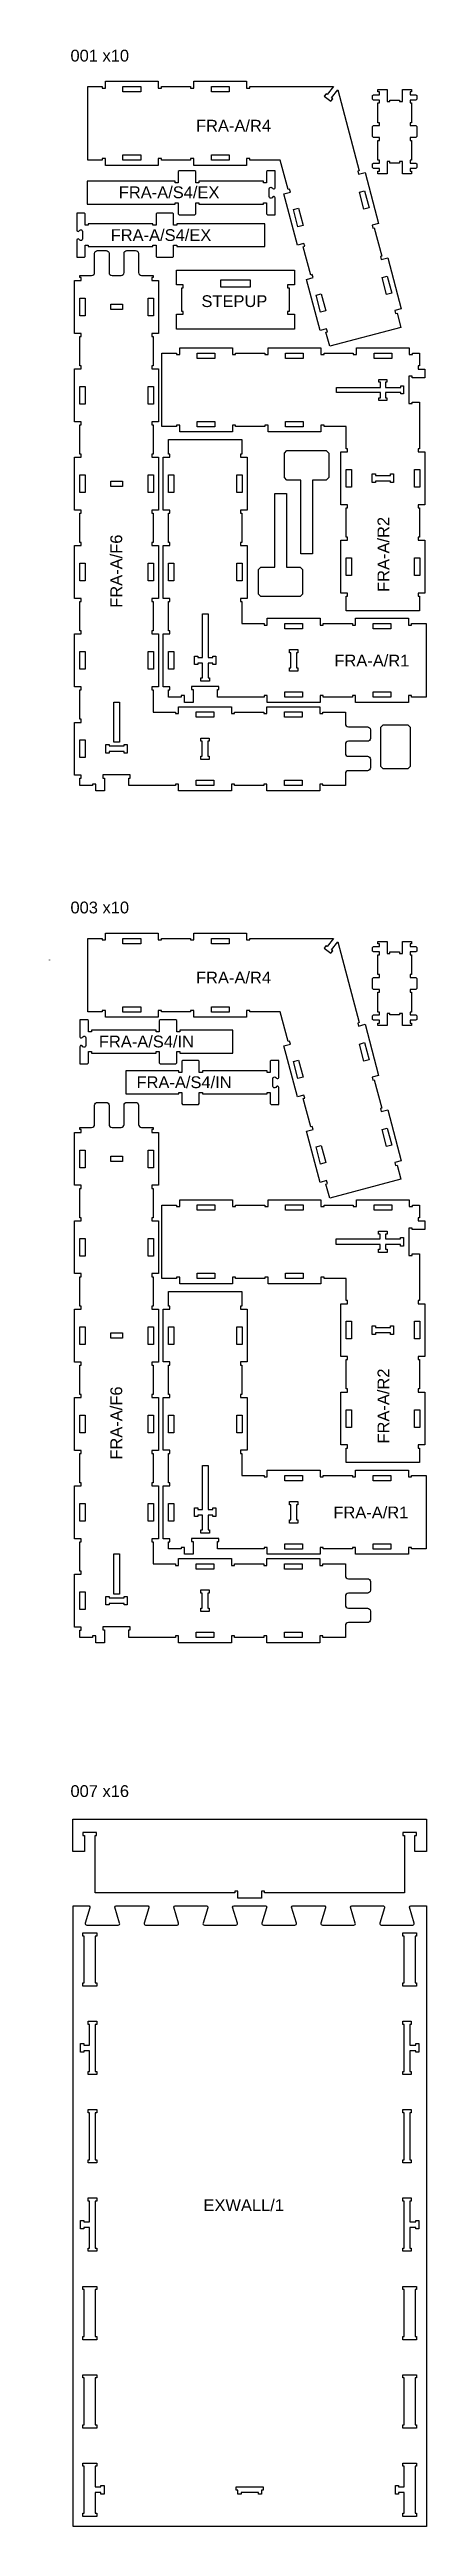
# Model space of a CAD drawing. Header units: millimetres. Extents: x -4719 to 10560, y -11118 to 9307.
# Drawn here: x -4719 to -3440, y 897 to 9307 of the extents above; entities that cross this region are included whole.
import ezdxf

# ---------------------------------------------------------------- set-up
doc = ezdxf.new("R2010")
doc.units = ezdxf.units.MM
doc.header["$MEASUREMENT"] = 0
for name, color, linetype, true_color in [('0_SHEET_BIRCHPLY_2440X1220', 1, 'Continuous', 0xff0000), ('1_ANYTOOL_1MMDEEP_INSIDE', 2, 'Continuous', 0xffff00), ('3_ANYTOOL_CUTTHROUGH_INSID', 4, 'Continuous', 0x00ffff), ('6_ANYTOOL_CUTTHROUGH_OUTSI', 5, 'Continuous', 0x0000ff)]:
    doc.layers.add(name, color=color, linetype=linetype, true_color=true_color)
doc.styles.add('textstyle203', font='standard')
doc.styles.add('textstyle206', font='standard')
doc.styles.add('textstyle207', font='standard')
doc.styles.add('textstyle22', font='standard')
doc.styles.add('textstyle23', font='standard')
doc.styles.add('textstyle24', font='standard')
doc.styles.add('textstyle25', font='standard')
doc.styles.add('textstyle26', font='standard')
doc.styles.add('textstyle28', font='standard')
doc.styles.add('textstyle32', font='standard')
doc.styles.add('textstyle60', font='standard')
doc.styles.add('textstyle61', font='standard')
doc.styles.add('textstyle62', font='standard')
doc.styles.add('textstyle65', font='standard')
doc.styles.add('textstyle66', font='standard')
doc.styles.add('textstyle70', font='standard')
doc.styles.add('textstyle80', font='standard')

msp = doc.modelspace()

# ---------------------------------------------------------------- texts
at = {"layer": '0_SHEET_BIRCHPLY_2440X1220', "char_height": 40, "width": 232.771, "attachment_point": 1}
for s, insert, style in [('\\fArial;001 x10', (-4648.1, 9306.5), 'textstyle26'), ('\\fArial;003 x10', (-4648.1, 6414.2), 'textstyle28'), ('\\fArial;007 x16', (-4648.1, 3414.2), 'textstyle32')]:
    msp.add_mtext(s, dxfattribs=dict(at, insert=insert, style=style))
at = {"layer": '1_ANYTOOL_1MMDEEP_INSIDE', "char_height": 40, "attachment_point": 1}
for s, insert, width, style in [('\\fArial;FRA-A/R4', (-4221.9, 9068.5), 285.542, 'textstyle61'), ('\\fArial;FRA-A/S4/EX', (-4484, 8842.4), 373.735, 'textstyle65'), ('\\fArial;FRA-A/S4/EX', (-4511.6, 8697.2), 373.735, 'textstyle66'), ('\\fArial;STEPUP', (-4203.4, 8472.9), 256.145, 'textstyle62'), ('\\fArial;FRA-A/R1', (-3752.1, 7252.6), 277.831, 'textstyle23'), ('\\fArial;FRA-A/R4', (-4221.9, 6176.2), 285.542, 'textstyle70'), ('\\fArial;FRA-A/S4/IN', (-4551.7, 5959.2), 351.084, 'textstyle207'), ('\\fArial;FRA-A/S4/IN', (-4423.9, 5820.9), 351.084, 'textstyle206'), ('\\fArial;FRA-A/R1', (-3755.5, 4360.3), 277.831, 'textstyle24'), ('\\fArial;EXWALL/1', (-4196.6, 2008.5), 296.386, 'textstyle80')]:
    msp.add_mtext(s, dxfattribs=dict(at, insert=insert, width=width, style=style))
at = {"layer": '1_ANYTOOL_1MMDEEP_INSIDE', "char_height": 40, "attachment_point": 1, "rotation": 90}
for s, insert, width, style in [('\\fArial;FRA-A/F6', (-4512.6, 7411.9), 279.277, 'textstyle60'), ('\\fArial;FRA-A/R2', (-3605.7, 7465.7), 284.819, 'textstyle22'), ('\\fArial;FRA-A/R2', (-3605.7, 4574.3), 284.819, 'textstyle25'), ('\\fArial;FRA-A/F6', (-4512.6, 4519.6, 575), 279.277, 'textstyle203')]:
    msp.add_mtext(s, dxfattribs=dict(at, insert=insert, width=width, style=style))

# ---------------------------------------------------------------- linework, layer by layer
at = {"layer": '3_ANYTOOL_CUTTHROUGH_INSID'}
for points in [[(-4409.8, 9163.6), (-4469.8, 9163.6), (-4469.8, 9181.6), (-4409.8, 9181.6)], [(-4109.8, 9163.6), (-4169.8, 9163.6), (-4169.8, 9181.6), (-4109.8, 9181.6)], [(-4409.8, 8931.6), (-4469.8, 8931.6), (-4469.8, 8949.6), (-4409.8, 8949.6)], [(-4109.8, 8931.6), (-4169.8, 8931.6), (-4169.8, 8949.6), (-4109.8, 8949.6)], [(-3858.6, 8710.2), (-3876, 8705.6), (-3891.4, 8763.5), (-3874, 8768.2)], [(-3634.3, 8769.7), (-3651.7, 8765.1), (-3667.1, 8823.1), (-3649.7, 8827.7)], [(-4038, 8525.2), (-4038, 8500.2), (-4138, 8500.2), (-4138, 8525.2)], [(-3572.8, 8537.7), (-3557.4, 8479.7), (-3574.8, 8475.1), (-3590.2, 8533.1)], [(-4598.6, 8463.1), (-4598.6, 8403.1), (-4616.6, 8403.1), (-4616.6, 8463.1)], [(-4471.6, 8442.1), (-4471.6, 8424.1), (-4511.6, 8424.1), (-4511.6, 8442.1)], [(-4366.6, 8463.1), (-4366.6, 8403.1), (-4384.6, 8403.1), (-4384.6, 8463.1)], [(-3797, 8478.2), (-3781.6, 8420.2), (-3799, 8415.6), (-3814.4, 8473.6)], [(-4157.6, 8276.6), (-4157.6, 8258.6), (-4217.6, 8258.6), (-4217.6, 8276.6)], [(-3857.6, 8276.6), (-3857.6, 8258.6), (-3917.6, 8258.6), (-3917.6, 8276.6)], [(-3557.6, 8276.6), (-3557.6, 8258.6), (-3617.6, 8258.6), (-3617.6, 8276.6)], [(-4598.6, 8163.1), (-4598.6, 8103.1), (-4616.6, 8103.1), (-4616.6, 8163.1)], [(-4366.6, 8163.1), (-4366.6, 8103.1), (-4384.6, 8103.1), (-4384.6, 8163.1)], [(-3574.1, 8187.1), (-3574.1, 8178.1), (-3579.1, 8178.1), (-3579.1, 8160.1), (-3527.1, 8160.1), (-3527.1, 8165.1), (-3518.1, 8165.1), (-3518.1, 8138.1), (-3527.1, 8138.1), (-3527.1, 8143.1), (-3579.1, 8143.1), (-3579.1, 8125.1), (-3574.1, 8125.1), (-3574.1, 8116.1), (-3601.1, 8116.1), (-3601.1, 8125.1), (-3596.1, 8125.1), (-3596.1, 8143.1), (-3745.1, 8143.1), (-3745.1, 8160.1), (-3596.1, 8160.1), (-3596.1, 8178.1), (-3601.1, 8178.1), (-3601.1, 8187.1)], [(-4157.6, 8044.6), (-4157.6, 8026.6), (-4217.6, 8026.6), (-4217.6, 8044.6)], [(-3857.6, 8044.6), (-3857.6, 8026.6), (-3917.6, 8026.6), (-3917.6, 8044.6)], [(-4598.6, 7863.1), (-4598.6, 7803.1), (-4616.6, 7803.1), (-4616.6, 7863.1)], [(-4471.6, 7842.1), (-4471.6, 7824.1), (-4511.6, 7824.1), (-4511.6, 7842.1)], [(-4366.6, 7863.1), (-4366.6, 7803.1), (-4384.6, 7803.1), (-4384.6, 7863.1)], [(-4297.6, 7863.3), (-4297.6, 7803.3), (-4315.6, 7803.3), (-4315.6, 7863.3)], [(-4065.6, 7863.3), (-4065.6, 7803.3), (-4083.6, 7803.3), (-4083.6, 7863.3)], [(-3694.6, 7881.6), (-3694.6, 7821.6), (-3712.6, 7821.6), (-3712.6, 7881.6)], [(-3624.1, 7866.1), (-3613.1, 7866.1), (-3613.1, 7861.1), (-3562.1, 7861.1), (-3562.1, 7866.1), (-3551.1, 7866.1), (-3551.1, 7837.1), (-3562.1, 7837.1), (-3562.1, 7842.1), (-3613.1, 7842.1), (-3613.1, 7837.1), (-3624.1, 7837.1)], [(-3462.6, 7881.6), (-3462.6, 7821.6), (-3480.6, 7821.6), (-3480.6, 7881.6)], [(-3694.6, 7581.6), (-3694.6, 7521.6), (-3712.6, 7521.6), (-3712.6, 7581.6)], [(-3462.6, 7581.6), (-3462.6, 7521.6), (-3480.6, 7521.6), (-3480.6, 7581.6)], [(-4598.6, 7563.1), (-4598.6, 7503.1), (-4616.6, 7503.1), (-4616.6, 7563.1)], [(-4366.6, 7563.1), (-4366.6, 7503.1), (-4384.6, 7503.1), (-4384.6, 7563.1)], [(-4297.6, 7563.3), (-4297.6, 7503.3), (-4315.6, 7503.3), (-4315.6, 7563.3)], [(-4065.6, 7563.3), (-4065.6, 7503.3), (-4083.6, 7503.3), (-4083.6, 7563.3)], [(-4181.1, 7391.8), (-4181.1, 7242.8), (-4165.1, 7242.8), (-4165.1, 7247.8), (-4154.1, 7247.8), (-4154.1, 7218.8), (-4165.1, 7218.8), (-4165.1, 7223.8), (-4181.1, 7223.8), (-4181.1, 7173.8), (-4176.1, 7173.8), (-4176.1, 7162.8), (-4205.1, 7162.8), (-4205.1, 7173.8), (-4200.1, 7173.8), (-4200.1, 7223.8), (-4216.1, 7223.8), (-4216.1, 7218.8), (-4227.1, 7218.8), (-4227.1, 7247.8), (-4216.1, 7247.8), (-4216.1, 7242.8), (-4200.1, 7242.8), (-4200.1, 7391.8)], [(-3860.6, 7358.3), (-3860.6, 7340.3), (-3920.6, 7340.3), (-3920.6, 7358.3)], [(-3560.6, 7358.3), (-3560.6, 7340.3), (-3620.6, 7340.3), (-3620.6, 7358.3)], [(-4598.6, 7263.1), (-4598.6, 7203.1), (-4616.6, 7203.1), (-4616.6, 7263.1)], [(-4366.6, 7263.1), (-4366.6, 7203.1), (-4384.6, 7203.1), (-4384.6, 7263.1)], [(-4297.6, 7263.3), (-4297.6, 7203.3), (-4315.6, 7203.3), (-4315.6, 7263.3)], [(-3876.1, 7269.8), (-3876.1, 7258.8), (-3881.1, 7258.8), (-3881.1, 7207.8), (-3876.1, 7207.8), (-3876.1, 7196.8), (-3905.1, 7196.8), (-3905.1, 7207.8), (-3900.1, 7207.8), (-3900.1, 7258.8), (-3905.1, 7258.8), (-3905.1, 7269.8)], [(-4482.1, 7091.6), (-4482.1, 6955.6), (-4501.1, 6955.6), (-4501.1, 7091.6)], [(-3860.6, 7126.3), (-3860.6, 7108.3), (-3920.6, 7108.3), (-3920.6, 7126.3)], [(-3560.6, 7126.3), (-3560.6, 7108.3), (-3620.6, 7108.3), (-3620.6, 7126.3)], [(-4161.6, 7058.1), (-4161.6, 7040.1), (-4221.6, 7040.1), (-4221.6, 7058.1)], [(-3861.6, 7058.1), (-3861.6, 7040.1), (-3921.6, 7040.1), (-3921.6, 7058.1)], [(-4598.6, 6963.1), (-4598.6, 6903.1), (-4616.6, 6903.1), (-4616.6, 6963.1)], [(-4455.1, 6947.6), (-4455.1, 6918.6), (-4466.1, 6918.6), (-4466.1, 6923.6), (-4517.1, 6923.6), (-4517.1, 6918.6), (-4528.1, 6918.6), (-4528.1, 6947.6), (-4517.1, 6947.6), (-4517.1, 6942.6), (-4466.1, 6942.6), (-4466.1, 6947.6)], [(-4177.1, 6969.6), (-4177.1, 6958.6), (-4182.1, 6958.6), (-4182.1, 6907.6), (-4177.1, 6907.6), (-4177.1, 6896.6), (-4206.1, 6896.6), (-4206.1, 6907.6), (-4201.1, 6907.6), (-4201.1, 6958.6), (-4206.1, 6958.6), (-4206.1, 6969.6)], [(-4161.6, 6826.1), (-4161.6, 6808.1), (-4221.6, 6808.1), (-4221.6, 6826.1)], [(-3861.6, 6826.1), (-3861.6, 6808.1), (-3921.6, 6808.1), (-3921.6, 6826.1)], [(-4409.8, 6271.2), (-4469.8, 6271.2), (-4469.8, 6289.2), (-4409.8, 6289.2)], [(-4109.8, 6271.2), (-4169.8, 6271.2), (-4169.8, 6289.2), (-4109.8, 6289.2)], [(-4409.8, 6039.2), (-4469.8, 6039.2), (-4469.8, 6057.2), (-4409.8, 6057.2)], [(-4109.8, 6039.2), (-4169.8, 6039.2), (-4169.8, 6057.2), (-4109.8, 6057.2)], [(-3651.7, 5872.7), (-3667.1, 5930.7), (-3649.7, 5935.3), (-3634.3, 5877.4)], [(-3876, 5813.2), (-3891.4, 5871.2), (-3874, 5875.8), (-3858.6, 5817.8)], [(-3590.2, 5640.8), (-3572.8, 5645.4), (-3557.4, 5587.4), (-3574.8, 5582.8)], [(-4598.6, 5510.7), (-4616.6, 5510.7), (-4616.6, 5570.7), (-4598.6, 5570.7)], [(-4366.6, 5510.7), (-4384.6, 5510.7), (-4384.6, 5570.7), (-4366.6, 5570.7)], [(-3814.4, 5581.3), (-3797, 5585.9), (-3781.6, 5527.9), (-3799, 5523.3)], [(-4471.6, 5531.7), (-4511.6, 5531.7), (-4511.6, 5549.7), (-4471.6, 5549.7)], [(-4157.6, 5384.2), (-4157.6, 5366.2), (-4217.6, 5366.2), (-4217.6, 5384.2)], [(-3917.6, 5384.2), (-3857.6, 5384.2), (-3857.6, 5366.2), (-3917.6, 5366.2)], [(-3617.6, 5384.2), (-3557.6, 5384.2), (-3557.6, 5366.2), (-3617.6, 5366.2)], [(-4598.6, 5270.7), (-4598.6, 5210.7), (-4616.6, 5210.7), (-4616.6, 5270.7)], [(-4366.6, 5270.7), (-4366.6, 5210.7), (-4384.6, 5210.7), (-4384.6, 5270.7)], [(-3746.1, 5268.7), (-3597.1, 5268.7), (-3597.1, 5284.7), (-3602.1, 5284.7), (-3602.1, 5295.7), (-3573.1, 5295.7), (-3573.1, 5284.7), (-3578.1, 5284.7), (-3578.1, 5268.7), (-3528.1, 5268.7), (-3528.1, 5273.7), (-3517.1, 5273.7), (-3517.1, 5244.7), (-3528.1, 5244.7), (-3528.1, 5249.7), (-3578.1, 5249.7), (-3578.1, 5233.7), (-3573.1, 5233.7), (-3573.1, 5222.7), (-3602.1, 5222.7), (-3602.1, 5233.7), (-3597.1, 5233.7), (-3597.1, 5249.7), (-3746.1, 5249.7)], [(-4157.6, 5152.2), (-4157.6, 5134.2), (-4217.6, 5134.2), (-4217.6, 5152.2)], [(-3917.6, 5152.2), (-3857.6, 5152.2), (-3857.6, 5134.2), (-3917.6, 5134.2)], [(-4598.6, 4970.7), (-4598.6, 4910.7), (-4616.6, 4910.7), (-4616.6, 4970.7)], [(-4366.6, 4970.7), (-4366.6, 4910.7), (-4384.6, 4910.7), (-4384.6, 4970.7)], [(-4297.6, 4970.9), (-4297.6, 4910.9), (-4315.6, 4910.9), (-4315.6, 4970.9)], [(-4065.6, 4970.9), (-4065.6, 4910.9), (-4083.6, 4910.9), (-4083.6, 4970.9)], [(-3712.6, 4989.2), (-3694.6, 4989.2), (-3694.6, 4929.2), (-3712.6, 4929.2)], [(-3624.1, 4973.7), (-3613.1, 4973.7), (-3613.1, 4968.7), (-3562.1, 4968.7), (-3562.1, 4973.7), (-3551.1, 4973.7), (-3551.1, 4944.7), (-3562.1, 4944.7), (-3562.1, 4949.7), (-3613.1, 4949.7), (-3613.1, 4944.7), (-3624.1, 4944.7)], [(-3480.6, 4989.2), (-3462.6, 4989.2), (-3462.6, 4929.2), (-3480.6, 4929.2)], [(-4471.6, 4949.7), (-4471.6, 4931.7), (-4511.6, 4931.7), (-4511.6, 4949.7)], [(-4598.6, 4670.7), (-4598.6, 4610.7), (-4616.6, 4610.7), (-4616.6, 4670.7)], [(-4366.6, 4670.7), (-4366.6, 4610.7), (-4384.6, 4610.7), (-4384.6, 4670.7)], [(-4297.6, 4670.9), (-4297.6, 4610.9), (-4315.6, 4610.9), (-4315.6, 4670.9)], [(-4065.6, 4670.9), (-4065.6, 4610.9), (-4083.6, 4610.9), (-4083.6, 4670.9)], [(-3712.6, 4689.2), (-3694.6, 4689.2), (-3694.6, 4629.2), (-3712.6, 4629.2)], [(-3480.6, 4689.2), (-3462.6, 4689.2), (-3462.6, 4629.2), (-3480.6, 4629.2)], [(-4181.1, 4499.4), (-4181.1, 4350.4), (-4165.1, 4350.4), (-4165.1, 4355.4), (-4154.1, 4355.4), (-4154.1, 4326.4), (-4165.1, 4326.4), (-4165.1, 4331.4), (-4181.1, 4331.4), (-4181.1, 4281.4), (-4176.1, 4281.4), (-4176.1, 4270.4), (-4205.1, 4270.4), (-4205.1, 4281.4), (-4200.1, 4281.4), (-4200.1, 4331.4), (-4216.1, 4331.4), (-4216.1, 4326.4), (-4227.1, 4326.4), (-4227.1, 4355.4), (-4216.1, 4355.4), (-4216.1, 4350.4), (-4200.1, 4350.4), (-4200.1, 4499.4)], [(-3920.6, 4465.9), (-3860.6, 4465.9), (-3860.6, 4447.9), (-3920.6, 4447.9)], [(-3620.6, 4465.9), (-3560.6, 4465.9), (-3560.6, 4447.9), (-3620.6, 4447.9)], [(-3876.1, 4377.4), (-3876.1, 4366.4), (-3881.1, 4366.4), (-3881.1, 4315.4), (-3876.1, 4315.4), (-3876.1, 4304.4), (-3905.1, 4304.4), (-3905.1, 4315.4), (-3900.1, 4315.4), (-3900.1, 4366.4), (-3905.1, 4366.4), (-3905.1, 4377.4)], [(-4598.6, 4370.7), (-4598.6, 4310.7), (-4616.6, 4310.7), (-4616.6, 4370.7)], [(-4366.6, 4370.7), (-4366.6, 4310.7), (-4384.6, 4310.7), (-4384.6, 4370.7)], [(-4297.6, 4370.9), (-4297.6, 4310.9), (-4315.6, 4310.9), (-4315.6, 4370.9)], [(-3920.6, 4233.9), (-3860.6, 4233.9), (-3860.6, 4215.9), (-3920.6, 4215.9)], [(-3620.6, 4233.9), (-3560.6, 4233.9), (-3560.6, 4215.9), (-3620.6, 4215.9)], [(-4482.1, 4199.2), (-4482.1, 4063.2), (-4501.1, 4063.2), (-4501.1, 4199.2)], [(-4161.6, 4165.7), (-4161.6, 4147.7), (-4221.6, 4147.7), (-4221.6, 4165.7)], [(-3921.6, 4165.7), (-3861.6, 4165.7), (-3861.6, 4147.7), (-3921.6, 4147.7)], [(-4598.6, 4070.7), (-4598.6, 4010.7), (-4616.6, 4010.7), (-4616.6, 4070.7)], [(-4455.1, 4055.2), (-4455.1, 4026.2), (-4466.1, 4026.2), (-4466.1, 4031.2), (-4517.1, 4031.2), (-4517.1, 4026.2), (-4528.1, 4026.2), (-4528.1, 4055.2), (-4517.1, 4055.2), (-4517.1, 4050.2), (-4466.1, 4050.2), (-4466.1, 4055.2)], [(-4177.1, 4077.2), (-4177.1, 4066.2), (-4182.1, 4066.2), (-4182.1, 4015.2), (-4177.1, 4015.2), (-4177.1, 4004.2), (-4206.1, 4004.2), (-4206.1, 4015.2), (-4201.1, 4015.2), (-4201.1, 4066.2), (-4206.1, 4066.2), (-4206.1, 4077.2)], [(-4161.6, 3933.7), (-4161.6, 3915.7), (-4221.6, 3915.7), (-4221.6, 3933.7)], [(-3921.6, 3933.7), (-3861.6, 3933.7), (-3861.6, 3915.7), (-3921.6, 3915.7)], [(-4559.1, 2912.7), (-4559.1, 2901.7), (-4564.1, 2901.7), (-4564.1, 2742.7), (-4559.1, 2742.7), (-4559.1, 2731.7), (-4606.1, 2731.7), (-4606.1, 2742.7), (-4601.1, 2742.7), (-4601.1, 2901.7), (-4606.1, 2901.7), (-4606.1, 2912.7)], [(-3520.1, 2912.7), (-3473.1, 2912.7), (-3473.1, 2901.7), (-3478.1, 2901.7), (-3478.1, 2742.7), (-3473.1, 2742.7), (-3473.1, 2731.7), (-3520.1, 2731.7), (-3520.1, 2742.7), (-3515.1, 2742.7), (-3515.1, 2901.7), (-3520.1, 2901.7)], [(-4588.1, 2612.7), (-4559.1, 2612.7), (-4559.1, 2601.7), (-4564.1, 2601.7), (-4564.1, 2442.7), (-4559.1, 2442.7), (-4559.1, 2431.7), (-4588.1, 2431.7), (-4588.1, 2442.7), (-4583.1, 2442.7), (-4583.1, 2512.7), (-4603.1, 2512.7), (-4603.1, 2507.7), (-4614.1, 2507.7), (-4614.1, 2536.7), (-4603.1, 2536.7), (-4603.1, 2531.7), (-4583.1, 2531.7), (-4583.1, 2601.7), (-4588.1, 2601.7)], [(-3520.1, 2612.7), (-3491.1, 2612.7), (-3491.1, 2601.7), (-3496.1, 2601.7), (-3496.1, 2531.7), (-3476.1, 2531.7), (-3476.1, 2536.7), (-3465.1, 2536.7), (-3465.1, 2507.7), (-3476.1, 2507.7), (-3476.1, 2512.7), (-3496.1, 2512.7), (-3496.1, 2442.7), (-3491.1, 2442.7), (-3491.1, 2431.7), (-3520.1, 2431.7), (-3520.1, 2442.7), (-3515.1, 2442.7), (-3515.1, 2601.7), (-3520.1, 2601.7)], [(-4588.1, 2312.7), (-4559.1, 2312.7), (-4559.1, 2301.7), (-4564.1, 2301.7), (-4564.1, 2142.7), (-4559.1, 2142.7), (-4559.1, 2131.7), (-4588.1, 2131.7), (-4588.1, 2142.7), (-4583.1, 2142.7), (-4583.1, 2301.7), (-4588.1, 2301.7)], [(-3520.1, 2312.7), (-3491.1, 2312.7), (-3491.1, 2301.7), (-3496.1, 2301.7), (-3496.1, 2142.7), (-3491.1, 2142.7), (-3491.1, 2131.7), (-3520.1, 2131.7), (-3520.1, 2142.7), (-3515.1, 2142.7), (-3515.1, 2301.7), (-3520.1, 2301.7)], [(-4588.1, 2012.7), (-4559.1, 2012.7), (-4559.1, 2001.7), (-4564.1, 2001.7), (-4564.1, 1842.7), (-4559.1, 1842.7), (-4559.1, 1831.7), (-4588.1, 1831.7), (-4588.1, 1842.7), (-4583.1, 1842.7), (-4583.1, 1912.7), (-4603.1, 1912.7), (-4603.1, 1907.7), (-4614.1, 1907.7), (-4614.1, 1936.7), (-4603.1, 1936.7), (-4603.1, 1931.7), (-4583.1, 1931.7), (-4583.1, 2001.7), (-4588.1, 2001.7)], [(-3520.1, 2012.7), (-3491.1, 2012.7), (-3491.1, 2001.7), (-3496.1, 2001.7), (-3496.1, 1931.7), (-3476.1, 1931.7), (-3476.1, 1936.7), (-3465.1, 1936.7), (-3465.1, 1907.7), (-3476.1, 1907.7), (-3476.1, 1912.7), (-3496.1, 1912.7), (-3496.1, 1842.7), (-3491.1, 1842.7), (-3491.1, 1831.7), (-3520.1, 1831.7), (-3520.1, 1842.7), (-3515.1, 1842.7), (-3515.1, 2001.7), (-3520.1, 2001.7)], [(-4559.1, 1712.7), (-4559.1, 1701.7), (-4564.1, 1701.7), (-4564.1, 1542.7), (-4559.1, 1542.7), (-4559.1, 1531.7), (-4606.1, 1531.7), (-4606.1, 1542.7), (-4601.1, 1542.7), (-4601.1, 1701.7), (-4606.1, 1701.7), (-4606.1, 1712.7)], [(-3520.1, 1712.7), (-3473.1, 1712.7), (-3473.1, 1701.7), (-3478.1, 1701.7), (-3478.1, 1542.7), (-3473.1, 1542.7), (-3473.1, 1531.7), (-3520.1, 1531.7), (-3520.1, 1542.7), (-3515.1, 1542.7), (-3515.1, 1701.7), (-3520.1, 1701.7)], [(-4559.1, 1412.7), (-4559.1, 1401.7), (-4564.1, 1401.7), (-4564.1, 1242.7), (-4559.1, 1242.7), (-4559.1, 1231.7), (-4606.1, 1231.7), (-4606.1, 1242.7), (-4601.1, 1242.7), (-4601.1, 1401.7), (-4606.1, 1401.7), (-4606.1, 1412.7)], [(-3520.1, 1412.7), (-3473.1, 1412.7), (-3473.1, 1401.7), (-3478.1, 1401.7), (-3478.1, 1242.7), (-3473.1, 1242.7), (-3473.1, 1231.7), (-3520.1, 1231.7), (-3520.1, 1242.7), (-3515.1, 1242.7), (-3515.1, 1401.7), (-3520.1, 1401.7)], [(-4559.1, 1112.7), (-4559.1, 1101.7), (-4564.1, 1101.7), (-4564.1, 1031.7), (-4545.1, 1031.7), (-4545.1, 1036.7), (-4534.1, 1036.7), (-4534.1, 1007.7), (-4545.1, 1007.7), (-4545.1, 1012.7), (-4564.1, 1012.7), (-4564.1, 942.7), (-4559.1, 942.7), (-4559.1, 931.7), (-4606.1, 931.7), (-4606.1, 942.7), (-4601.1, 942.7), (-4601.1, 1101.7), (-4606.1, 1101.7), (-4606.1, 1112.7)], [(-3520.1, 1112.7), (-3473.1, 1112.7), (-3473.1, 1101.7), (-3478.1, 1101.7), (-3478.1, 942.7), (-3473.1, 942.7), (-3473.1, 931.7), (-3520.1, 931.7), (-3520.1, 942.7), (-3515.1, 942.7), (-3515.1, 1012.7), (-3534.1, 1012.7), (-3534.1, 1007.7), (-3545.1, 1007.7), (-3545.1, 1036.7), (-3534.1, 1036.7), (-3534.1, 1031.7), (-3515.1, 1031.7), (-3515.1, 1101.7), (-3520.1, 1101.7)], [(-4085.1, 1031.7), (-3994.1, 1031.7), (-3994.1, 1020.7), (-3999.1, 1020.7), (-3999.1, 1007.7), (-4010.1, 1007.7), (-4010.1, 1012.7), (-4069.1, 1012.7), (-4069.1, 1007.7), (-4080.1, 1007.7), (-4080.1, 1020.7), (-4085.1, 1020.7)]]:
    msp.add_lwpolyline(points, close=True, dxfattribs=at)
at = {"layer": '6_ANYTOOL_CUTTHROUGH_OUTSI'}
for points in [[(-3601.9, 8716.5), (-3624.1, 8710.6), (-3621.4, 8700.4), (-3616.6, 8701.7), (-3591, 8605.5), (-3595.9, 8604.3), (-3593.2, 8594.1), (-3571, 8600), (-3524.9, 8426.5), (-3547.1, 8420.6), (-3544.5, 8410.5), (-3539.6, 8411.8), (-3526.9, 8363.9), (-3768.1, 8299.9), (-3780.8, 8347.8), (-3775.9, 8349), (-3778.6, 8359.2), (-3800.9, 8353.3), (-3846.9, 8526.8), (-3824.7, 8532.7), (-3827.4, 8542.8), (-3832.2, 8541.5), (-3857.7, 8637.7), (-3852.9, 8639), (-3855.6, 8649.1), (-3877.8, 8643.2), (-3923.9, 8816.7), (-3901.6, 8822.6), (-3904.3, 8832.8), (-3909.2, 8831.5), (-3935.8, 8931.8), (-4039.6, 8931.8), (-4039.6, 8936.8), (-4050.1, 8936.8), (-4050.1, 8913.8), (-4229.6, 8913.8), (-4229.6, 8936.8), (-4240.1, 8936.8), (-4240.1, 8931.8), (-4339.6, 8931.8), (-4339.6, 8936.8), (-4350.1, 8936.8), (-4350.1, 8913.8), (-4529.6, 8913.8), (-4529.6, 8936.8), (-4540.1, 8936.8), (-4540.1, 8931.8), (-4589.6, 8931.8), (-4589.6, 9181.3), (-4540.1, 9181.3), (-4540.1, 9176.3), (-4529.6, 9176.3), (-4529.6, 9199.3), (-4350.1, 9199.3), (-4350.1, 9176.3), (-4339.6, 9176.3), (-4339.6, 9181.3), (-4240.1, 9181.3), (-4240.1, 9176.3), (-4229.6, 9176.3), (-4229.6, 9199.3), (-4050.1, 9199.3), (-4050.1, 9176.3), (-4039.6, 9176.3), (-4039.6, 9181.3), (-3755.5, 9181.3), (-3776.4, 9154.2), (-3780.4, 9157.2), (-3786.8, 9148.9), (-3764.2, 9131.5), (-3757.8, 9139.9), (-3761.7, 9142.9), (-3740.9, 9170), (-3668, 8895.5), (-3672.8, 8894.2), (-3670.1, 8884.1), (-3647.9, 8890)], [(-3490.4, 8885.7), (-3521.4, 8885.7), (-3521.4, 8926.7), (-3531.4, 8926.7), (-3531.4, 8921.7), (-3563.4, 8921.7), (-3563.4, 8926.7), (-3573.4, 8926.7), (-3573.4, 8885.7), (-3604.4, 8885.7), (-3604.4, 8893.7), (-3599.4, 8893.7), (-3599.4, 8903.7), (-3619.4, 8903.7), (-3622.4, 8906.7), (-3622.4, 8918.7), (-3619.4, 8921.7), (-3599.4, 8921.7), (-3599.4, 8931.7), (-3604.4, 8931.7), (-3604.4, 8998.7), (-3599.4, 8998.7), (-3599.4, 9008.7), (-3619.4, 9008.7), (-3622.4, 9011.7), (-3622.4, 9045.7), (-3619.4, 9048.7), (-3599.4, 9048.7), (-3599.4, 9058.7), (-3604.4, 9058.7), (-3604.4, 9125.7), (-3599.4, 9125.7), (-3599.4, 9135.7), (-3619.4, 9135.7), (-3622.4, 9138.7), (-3622.4, 9150.7), (-3619.4, 9153.7), (-3599.4, 9153.7), (-3599.4, 9163.7), (-3604.4, 9163.7), (-3604.4, 9171.7), (-3573.4, 9171.7), (-3573.4, 9130.7), (-3563.4, 9130.7), (-3563.4, 9135.7), (-3531.4, 9135.7), (-3531.4, 9130.7), (-3521.4, 9130.7), (-3521.4, 9171.7), (-3490.4, 9171.7), (-3490.4, 9163.7), (-3495.4, 9163.7), (-3495.4, 9153.7), (-3475.4, 9153.7), (-3472.4, 9150.7), (-3472.4, 9138.7), (-3475.4, 9135.7), (-3495.4, 9135.7), (-3495.4, 9125.7), (-3490.4, 9125.7), (-3490.4, 9058.7), (-3495.4, 9058.7), (-3495.4, 9048.7), (-3475.4, 9048.7), (-3472.4, 9045.7), (-3472.4, 9011.7), (-3475.4, 9008.7), (-3495.4, 9008.7), (-3495.4, 8998.7), (-3490.4, 8998.7), (-3490.4, 8931.7), (-3495.4, 8931.7), (-3495.4, 8921.7), (-3475.4, 8921.7), (-3472.4, 8918.7), (-3472.4, 8906.7), (-3475.4, 8903.7), (-3495.4, 8903.7), (-3495.4, 8893.7), (-3490.4, 8893.7)], [(-3888, 8558.2), (-3888, 8508.2), (-3911, 8508.2), (-3911, 8498.2), (-3906, 8498.2), (-3906, 8418.2), (-3911, 8418.2), (-3911, 8408.2), (-3888, 8408.2), (-3888, 8358.2), (-4288, 8358.2), (-4288, 8408.2), (-4265, 8408.2), (-4265, 8418.2), (-4270, 8418.2), (-4270, 8498.2), (-4265, 8498.2), (-4265, 8508.2), (-4288, 8508.2), (-4288, 8558.2)], [(-3497.9, 8294.3), (-3497.9, 8271.3), (-3487.4, 8271.3), (-3487.4, 8276.3), (-3462.9, 8276.3), (-3462.9, 8232.8), (-3467.9, 8232.8), (-3467.9, 8222.3), (-3444.9, 8222.3), (-3444.9, 8192.8), (-3488.4, 8192.8), (-3488.4, 8197.8), (-3498.9, 8197.8), (-3498.9, 8105.3), (-3488.4, 8105.3), (-3488.4, 8110.3), (-3462.9, 8110.3), (-3462.9, 7951.8), (-3467.9, 7951.8), (-3467.9, 7941.3), (-3444.9, 7941.3), (-3444.9, 7761.8), (-3467.9, 7761.8), (-3467.9, 7751.3), (-3462.9, 7751.3), (-3462.9, 7651.8), (-3467.9, 7651.8), (-3467.9, 7641.3), (-3444.9, 7641.3), (-3444.9, 7461.8), (-3467.9, 7461.8), (-3467.9, 7451.3), (-3462.9, 7451.3), (-3462.9, 7401.8), (-3712.4, 7401.8), (-3712.4, 7451.3), (-3707.4, 7451.3), (-3707.4, 7461.8), (-3730.4, 7461.8), (-3730.4, 7641.3), (-3707.4, 7641.3), (-3707.4, 7651.8), (-3712.4, 7651.8), (-3712.4, 7751.3), (-3707.4, 7751.3), (-3707.4, 7761.8), (-3730.4, 7761.8), (-3730.4, 7941.3), (-3707.4, 7941.3), (-3707.4, 7951.8), (-3712.4, 7951.8), (-3712.4, 8026.8), (-3787.4, 8026.8), (-3787.4, 8031.8), (-3797.9, 8031.8), (-3797.9, 8008.8), (-3977.4, 8008.8), (-3977.4, 8031.8), (-3987.9, 8031.8), (-3987.9, 8026.8), (-4087.4, 8026.8), (-4087.4, 8031.8), (-4097.9, 8031.8), (-4097.9, 8008.8), (-4277.4, 8008.8), (-4277.4, 8031.8), (-4287.9, 8031.8), (-4287.9, 8026.8), (-4337.4, 8026.8), (-4337.4, 8276.3), (-4287.9, 8276.3), (-4287.9, 8271.3), (-4277.4, 8271.3), (-4277.4, 8294.3), (-4097.9, 8294.3), (-4097.9, 8271.3), (-4087.4, 8271.3), (-4087.4, 8276.3), (-3987.9, 8276.3), (-3987.9, 8271.3), (-3977.4, 8271.3), (-3977.4, 8294.3), (-3797.9, 8294.3), (-3797.9, 8271.3), (-3787.4, 8271.3), (-3787.4, 8276.3), (-3687.9, 8276.3), (-3687.9, 8271.3), (-3677.4, 8271.3), (-3677.4, 8294.3)], [(-4065.9, 7983), (-4065.9, 7933.5), (-4070.9, 7933.5), (-4070.9, 7923), (-4047.9, 7923), (-4047.9, 7743.5), (-4070.9, 7743.5), (-4070.9, 7733), (-4065.9, 7733), (-4065.9, 7633.5), (-4070.9, 7633.5), (-4070.9, 7623), (-4047.9, 7623), (-4047.9, 7443.5), (-4070.9, 7443.5), (-4070.9, 7433), (-4065.9, 7433), (-4065.9, 7358), (-3990.9, 7358), (-3990.9, 7353), (-3980.4, 7353), (-3980.4, 7376), (-3800.9, 7376), (-3800.9, 7353), (-3790.4, 7353), (-3790.4, 7358), (-3690.9, 7358), (-3690.9, 7353), (-3680.4, 7353), (-3680.4, 7376), (-3500.9, 7376), (-3500.9, 7353), (-3490.4, 7353), (-3490.4, 7358), (-3440.9, 7358), (-3440.9, 7108.5), (-3490.4, 7108.5), (-3490.4, 7113.5), (-3500.9, 7113.5), (-3500.9, 7090.5), (-3680.4, 7090.5), (-3680.4, 7113.5), (-3690.9, 7113.5), (-3690.9, 7108.5), (-3790.4, 7108.5), (-3790.4, 7113.5), (-3800.9, 7113.5), (-3800.9, 7090.5), (-3980.4, 7090.5), (-3980.4, 7113.5), (-3990.9, 7113.5), (-3990.9, 7108.5), (-4149.4, 7108.5), (-4149.4, 7134), (-4144.4, 7134), (-4144.4, 7144.5), (-4236.9, 7144.5), (-4236.9, 7134), (-4231.9, 7134), (-4231.9, 7090.5), (-4261.4, 7090.5), (-4261.4, 7113.5), (-4271.9, 7113.5), (-4271.9, 7108.5), (-4315.4, 7108.5), (-4315.4, 7133), (-4310.4, 7133), (-4310.4, 7143.5), (-4333.4, 7143.5), (-4333.4, 7323), (-4310.4, 7323), (-4310.4, 7333.5), (-4315.4, 7333.5), (-4315.4, 7433), (-4310.4, 7433), (-4310.4, 7443.5), (-4333.4, 7443.5), (-4333.4, 7623), (-4310.4, 7623), (-4310.4, 7633.5), (-4315.4, 7633.5), (-4315.4, 7733), (-4310.4, 7733), (-4310.4, 7743.5), (-4333.4, 7743.5), (-4333.4, 7923), (-4310.4, 7923), (-4310.4, 7933.5), (-4315.4, 7933.5), (-4315.4, 7983)], [(-3779.6, 7945.3), (-3771.4, 7937.1), (-3771.4, 7853.6), (-3779.6, 7845.3), (-3826.4, 7845.3), (-3826.4, 7595.3), (-3866.4, 7595.3), (-3866.4, 7845.3), (-3913.2, 7845.3), (-3921.4, 7853.6), (-3921.4, 7937.1), (-3913.2, 7945.3)], [(-3914.9, 7800.1), (-3914.9, 7550.1), (-3868.1, 7550.1), (-3859.9, 7541.9), (-3859.9, 7458.4), (-3868.1, 7450.1), (-4001.7, 7450.1), (-4009.9, 7458.4), (-4009.9, 7541.9), (-4001.7, 7550.1), (-3954.9, 7550.1), (-3954.9, 7800.1)], [(-3503.2, 7014.5), (-3495, 7006.3), (-3495, 6872.7), (-3503.2, 6864.5), (-3586.8, 6864.5), (-3595, 6872.7), (-3595, 7006.3), (-3586.8, 7014.5)], [(-3846.9, 5634.5), (-3824.7, 5640.4), (-3827.4, 5650.5), (-3832.2, 5649.2), (-3857.7, 5745.4), (-3852.9, 5746.7), (-3855.6, 5756.8), (-3877.8, 5750.9), (-3923.9, 5924.4), (-3901.6, 5930.3), (-3904.3, 5940.5), (-3909.2, 5939.2), (-3935.8, 6039.5), (-4039.6, 6039.5), (-4039.6, 6044.5), (-4050.1, 6044.5), (-4050.1, 6021.5), (-4229.6, 6021.5), (-4229.6, 6044.5), (-4240.1, 6044.5), (-4240.1, 6039.5), (-4339.6, 6039.5), (-4339.6, 6044.5), (-4350.1, 6044.5), (-4350.1, 6021.5), (-4529.6, 6021.5), (-4529.6, 6044.5), (-4540.1, 6044.5), (-4540.1, 6039.5), (-4589.6, 6039.5), (-4589.6, 6289), (-4540.1, 6289), (-4540.1, 6284), (-4529.6, 6284), (-4529.6, 6307), (-4350.1, 6307), (-4350.1, 6284), (-4339.6, 6284), (-4339.6, 6289), (-4240.1, 6289), (-4240.1, 6284), (-4229.6, 6284), (-4229.6, 6307), (-4050.1, 6307), (-4050.1, 6284), (-4039.6, 6284), (-4039.6, 6289), (-3755.5, 6289), (-3776.4, 6261.9), (-3780.4, 6264.9), (-3786.8, 6256.6), (-3764.2, 6239.2), (-3757.8, 6247.5), (-3761.7, 6250.6), (-3740.9, 6277.7), (-3668, 6003.2), (-3672.8, 6001.9), (-3670.1, 5991.7), (-3647.9, 5997.6), (-3601.9, 5824.2), (-3624.1, 5818.3), (-3621.4, 5808.1), (-3616.6, 5809.4), (-3591, 5713.2), (-3595.9, 5711.9), (-3593.2, 5701.8), (-3571, 5707.7), (-3524.9, 5534.2), (-3547.1, 5528.3), (-3544.5, 5518.1), (-3539.6, 5519.4), (-3526.9, 5471.6), (-3768.1, 5407.6), (-3780.8, 5455.4), (-3775.9, 5456.7), (-3778.6, 5466.9), (-3800.9, 5461)], [(-3604.4, 5993.3), (-3604.4, 6001.3), (-3599.4, 6001.3), (-3599.4, 6011.3), (-3619.4, 6011.3), (-3622.4, 6014.3), (-3622.4, 6026.3), (-3619.4, 6029.3), (-3599.4, 6029.3), (-3599.4, 6039.3), (-3604.4, 6039.3), (-3604.4, 6106.3), (-3599.4, 6106.3), (-3599.4, 6116.3), (-3619.4, 6116.3), (-3622.4, 6119.3), (-3622.4, 6153.3), (-3619.4, 6156.3), (-3599.4, 6156.3), (-3599.4, 6166.3), (-3604.4, 6166.3), (-3604.4, 6233.3), (-3599.4, 6233.3), (-3599.4, 6243.3), (-3619.4, 6243.3), (-3622.4, 6246.3), (-3622.4, 6258.3), (-3619.4, 6261.3), (-3599.4, 6261.3), (-3599.4, 6271.3), (-3604.4, 6271.3), (-3604.4, 6279.3), (-3573.4, 6279.3), (-3573.4, 6238.3), (-3563.4, 6238.3), (-3563.4, 6243.3), (-3531.4, 6243.3), (-3531.4, 6238.3), (-3521.4, 6238.3), (-3521.4, 6279.3), (-3490.4, 6279.3), (-3490.4, 6271.3), (-3495.4, 6271.3), (-3495.4, 6261.3), (-3475.4, 6261.3), (-3472.4, 6258.3), (-3472.4, 6246.3), (-3475.4, 6243.3), (-3495.4, 6243.3), (-3495.4, 6233.3), (-3490.4, 6233.3), (-3490.4, 6166.3), (-3495.4, 6166.3), (-3495.4, 6156.3), (-3475.4, 6156.3), (-3472.4, 6153.3), (-3472.4, 6119.3), (-3475.4, 6116.3), (-3495.4, 6116.3), (-3495.4, 6106.3), (-3490.4, 6106.3), (-3490.4, 6039.3), (-3495.4, 6039.3), (-3495.4, 6029.3), (-3475.4, 6029.3), (-3472.4, 6026.3), (-3472.4, 6014.3), (-3475.4, 6011.3), (-3495.4, 6011.3), (-3495.4, 6001.3), (-3490.4, 6001.3), (-3490.4, 5993.3), (-3521.4, 5993.3), (-3521.4, 6034.3), (-3531.4, 6034.3), (-3531.4, 6029.3), (-3563.4, 6029.3), (-3563.4, 6034.3), (-3573.4, 6034.3), (-3573.4, 5993.3)], [(-4097.9, 5402), (-4097.9, 5379), (-4087.4, 5379), (-4087.4, 5384), (-3987.9, 5384), (-3987.9, 5379), (-3977.4, 5379), (-3977.4, 5402), (-3797.9, 5402), (-3797.9, 5379), (-3787.4, 5379), (-3787.4, 5384), (-3687.9, 5384), (-3687.9, 5379), (-3677.4, 5379), (-3677.4, 5402), (-3497.9, 5402), (-3497.9, 5379), (-3487.4, 5379), (-3487.4, 5384), (-3462.9, 5384), (-3462.9, 5340.5), (-3467.9, 5340.5), (-3467.9, 5330), (-3444.9, 5330), (-3444.9, 5300.5), (-3488.4, 5300.5), (-3488.4, 5305.5), (-3498.9, 5305.5), (-3498.9, 5213), (-3488.4, 5213), (-3488.4, 5218), (-3462.9, 5218), (-3462.9, 5059.5), (-3467.9, 5059.5), (-3467.9, 5049), (-3444.9, 5049), (-3444.9, 4869.5), (-3467.9, 4869.5), (-3467.9, 4859), (-3462.9, 4859), (-3462.9, 4759.5), (-3467.9, 4759.5), (-3467.9, 4749), (-3444.9, 4749), (-3444.9, 4569.5), (-3467.9, 4569.5), (-3467.9, 4559), (-3462.9, 4559), (-3462.9, 4509.5), (-3712.4, 4509.5), (-3712.4, 4559), (-3707.4, 4559), (-3707.4, 4569.5), (-3730.4, 4569.5), (-3730.4, 4749), (-3707.4, 4749), (-3707.4, 4759.5), (-3712.4, 4759.5), (-3712.4, 4859), (-3707.4, 4859), (-3707.4, 4869.5), (-3730.4, 4869.5), (-3730.4, 5049), (-3707.4, 5049), (-3707.4, 5059.5), (-3712.4, 5059.5), (-3712.4, 5134.5), (-3787.4, 5134.5), (-3787.4, 5139.5), (-3797.9, 5139.5), (-3797.9, 5116.5), (-3977.4, 5116.5), (-3977.4, 5139.5), (-3987.9, 5139.5), (-3987.9, 5134.5), (-4087.4, 5134.5), (-4087.4, 5139.5), (-4097.9, 5139.5), (-4097.9, 5116.5), (-4277.4, 5116.5), (-4277.4, 5139.5), (-4287.9, 5139.5), (-4287.9, 5134.5), (-4337.4, 5134.5), (-4337.4, 5384), (-4287.9, 5384), (-4287.9, 5379), (-4277.4, 5379), (-4277.4, 5402)], [(-4065.9, 5090.7), (-4065.9, 5041.2), (-4070.9, 5041.2), (-4070.9, 5030.7), (-4047.9, 5030.7), (-4047.9, 4851.2), (-4070.9, 4851.2), (-4070.9, 4840.7), (-4065.9, 4840.7), (-4065.9, 4741.2), (-4070.9, 4741.2), (-4070.9, 4730.7), (-4047.9, 4730.7), (-4047.9, 4551.2), (-4070.9, 4551.2), (-4070.9, 4540.7), (-4065.9, 4540.7), (-4065.9, 4465.7), (-3990.9, 4465.7), (-3990.9, 4460.7), (-3980.4, 4460.7), (-3980.4, 4483.7), (-3800.9, 4483.7), (-3800.9, 4460.7), (-3790.4, 4460.7), (-3790.4, 4465.7), (-3690.9, 4465.7), (-3690.9, 4460.7), (-3680.4, 4460.7), (-3680.4, 4483.7), (-3500.9, 4483.7), (-3500.9, 4460.7), (-3490.4, 4460.7), (-3490.4, 4465.7), (-3440.9, 4465.7), (-3440.9, 4216.2), (-3490.4, 4216.2), (-3490.4, 4221.2), (-3500.9, 4221.2), (-3500.9, 4198.2), (-3680.4, 4198.2), (-3680.4, 4221.2), (-3690.9, 4221.2), (-3690.9, 4216.2), (-3790.4, 4216.2), (-3790.4, 4221.2), (-3800.9, 4221.2), (-3800.9, 4198.2), (-3980.4, 4198.2), (-3980.4, 4221.2), (-3990.9, 4221.2), (-3990.9, 4216.2), (-4149.4, 4216.2), (-4149.4, 4241.7), (-4144.4, 4241.7), (-4144.4, 4252.2), (-4236.9, 4252.2), (-4236.9, 4241.7), (-4231.9, 4241.7), (-4231.9, 4198.2), (-4261.4, 4198.2), (-4261.4, 4221.2), (-4271.9, 4221.2), (-4271.9, 4216.2), (-4315.4, 4216.2), (-4315.4, 4240.7), (-4310.4, 4240.7), (-4310.4, 4251.2), (-4333.4, 4251.2), (-4333.4, 4430.7), (-4310.4, 4430.7), (-4310.4, 4441.2), (-4315.4, 4441.2), (-4315.4, 4540.7), (-4310.4, 4540.7), (-4310.4, 4551.2), (-4333.4, 4551.2), (-4333.4, 4730.7), (-4310.4, 4730.7), (-4310.4, 4741.2), (-4315.4, 4741.2), (-4315.4, 4840.7), (-4310.4, 4840.7), (-4310.4, 4851.2), (-4333.4, 4851.2), (-4333.4, 5030.7), (-4310.4, 5030.7), (-4310.4, 5041.2), (-4315.4, 5041.2), (-4315.4, 5090.7)], [(-4564.6, 3243.9), (-4559.6, 3243.9), (-4559.6, 3253.9), (-4605.6, 3253.9), (-4605.6, 3243.9), (-4600.6, 3243.9), (-4600.6, 3188.9), (-4639.6, 3188.9), (-4639.6, 3298.9), (-3439.6, 3298.9), (-3439.6, 3188.9), (-3478.6, 3188.9), (-3478.6, 3243.9), (-3473.6, 3243.9), (-3473.6, 3253.9), (-3519.6, 3253.9), (-3519.6, 3243.9), (-3514.6, 3243.9), (-3514.6, 3048.9), (-3989.6, 3048.9), (-3989.6, 3053.9), (-3999.6, 3053.9), (-3999.6, 3030.9), (-4079.6, 3030.9), (-4079.6, 3053.9), (-4089.6, 3053.9), (-4089.6, 3048.9), (-4564.6, 3048.9)], [(-4584.9, 3004.2), (-4581.9, 3001.7), (-4582.1, 2998.4), (-4598.1, 2946.3), (-4598.3, 2943.8), (-4597.3, 2941.5), (-4595.3, 2939.8), (-4592.9, 2939.2), (-4486.3, 2939.2), (-4483.9, 2939.8), (-4481.9, 2941.5), (-4480.9, 2943.8), (-4481.1, 2946.3), (-4497.6, 2999.8), (-4496, 3003.5), (-4492.8, 3004.2), (-4384.9, 3004.2), (-4381.9, 3001.7), (-4382.1, 2998.4), (-4398.1, 2946.3), (-4398.3, 2943.8), (-4397.3, 2941.5), (-4395.3, 2939.8), (-4392.9, 2939.2), (-4286.3, 2939.2), (-4283.9, 2939.8), (-4281.9, 2941.5), (-4280.9, 2943.8), (-4281.1, 2946.3), (-4297.6, 2999.8), (-4296, 3003.5), (-4292.8, 3004.2), (-4184.9, 3004.2), (-4181.9, 3001.7), (-4182.1, 2998.4), (-4198.1, 2946.3), (-4198.3, 2943.8), (-4197.3, 2941.5), (-4195.3, 2939.8), (-4192.9, 2939.2), (-4086.3, 2939.2), (-4083.9, 2939.8), (-4081.9, 2941.5), (-4080.9, 2943.8), (-4081.1, 2946.3), (-4097.6, 2999.8), (-4096, 3003.5), (-4092.8, 3004.2), (-3984.9, 3004.2), (-3981.9, 3001.7), (-3982.1, 2998.4), (-3998.1, 2946.3), (-3998.3, 2943.8), (-3997.3, 2941.5), (-3995.3, 2939.8), (-3992.9, 2939.2), (-3886.3, 2939.2), (-3883.9, 2939.8), (-3881.9, 2941.5), (-3880.9, 2943.8), (-3881.1, 2946.3), (-3897.6, 2999.8), (-3896, 3003.5), (-3892.8, 3004.2), (-3784.9, 3004.2), (-3781.9, 3001.7), (-3782.1, 2998.4), (-3798.1, 2946.3), (-3798.3, 2943.8), (-3797.3, 2941.5), (-3795.3, 2939.8), (-3792.9, 2939.2), (-3686.3, 2939.2), (-3683.9, 2939.8), (-3681.9, 2941.5), (-3680.9, 2943.8), (-3681.1, 2946.3), (-3697.6, 2999.8), (-3696, 3003.5), (-3692.8, 3004.2), (-3584.9, 3004.2), (-3581.9, 3001.7), (-3582.1, 2998.4), (-3598.1, 2946.3), (-3598.3, 2943.8), (-3597.3, 2941.5), (-3595.3, 2939.8), (-3592.9, 2939.2), (-3486.3, 2939.2), (-3483.9, 2939.8), (-3481.9, 2941.5), (-3481, 2943.8), (-3481.1, 2946.3), (-3497.6, 2999.8), (-3496, 3003.5), (-3492.8, 3004.2), (-3439.9, 3004.2), (-3439.9, 897.5), (-4639.4, 897.5), (-4639.4, 3004.2)]]:
    msp.add_lwpolyline(points, close=True, dxfattribs=at)
for points in [[(-3979.6, 8746.2), (-3953.5, 8746.2), (-3953.5, 8803.9, 0.668179), (-3960.7, 8806.9), (-3963.6, 8803.9, -0.668179), (-3973.5, 8808), (-3973.5, 8833.9, -0.668179), (-3963.6, 8837.9), (-3960.7, 8835, 0.668179), (-3953.5, 8838), (-3953.5, 8895.7), (-3979.6, 8895.7), (-3982.5, 8892.8), (-3982.5, 8854.7), (-3993, 8854.7), (-3993, 8859.7), (-4212.5, 8859.7), (-4212.5, 8854.7), (-4223, 8854.7), (-4223, 8892.8), (-4225.8, 8895.7), (-4279.6, 8895.7), (-4282.5, 8892.8), (-4282.5, 8854.7), (-4293, 8854.7), (-4293, 8859.7), (-4591.6, 8859.7), (-4591.6, 8782.2), (-4293, 8782.2), (-4293, 8787.2), (-4282.5, 8787.2), (-4282.5, 8749), (-4279.6, 8746.2), (-4225.8, 8746.2), (-4223, 8749), (-4223, 8787.2), (-4212.5, 8787.2), (-4212.5, 8782.2), (-3993, 8782.2), (-3993, 8787.2), (-3982.5, 8787.2), (-3982.5, 8749)], [(-4600.8, 8751.7), (-4627, 8751.7), (-4627, 8694, 0.668179), (-4619.7, 8691), (-4616.8, 8693.9, -0.668179), (-4607, 8689.9), (-4607, 8664, -0.668179), (-4616.8, 8659.9), (-4619.7, 8662.9, 0.668179), (-4627, 8659.9), (-4627, 8602.2), (-4600.8, 8602.2), (-4598, 8605), (-4598, 8643.2), (-4587.5, 8643.2), (-4587.5, 8638.2), (-4368, 8638.2), (-4368, 8643.2), (-4357.5, 8643.2), (-4357.5, 8605), (-4354.6, 8602.2), (-4300.8, 8602.2), (-4298, 8605), (-4298, 8643.2), (-4287.5, 8643.2), (-4287.5, 8638.2), (-3988.8, 8638.2), (-3988.8, 8715.7), (-4287.5, 8715.7), (-4287.5, 8710.7), (-4298, 8710.7), (-4298, 8748.8), (-4300.8, 8751.7), (-4354.6, 8751.7), (-4357.5, 8748.8), (-4357.5, 8710.7), (-4368, 8710.7), (-4368, 8715.7), (-4587.5, 8715.7), (-4587.5, 8710.7), (-4598, 8710.7), (-4598, 8748.8)], [(-4348.9, 8343.3), (-4371.9, 8343.3), (-4371.9, 8332.8), (-4366.9, 8332.8), (-4366.9, 8233.3), (-4371.9, 8233.3), (-4371.9, 8222.8), (-4348.9, 8222.8), (-4348.9, 8043.3), (-4371.9, 8043.3), (-4371.9, 8032.8), (-4366.9, 8032.8), (-4366.9, 7933.3), (-4371.9, 7933.3), (-4371.9, 7922.8), (-4348.9, 7922.8), (-4348.9, 7743.3), (-4371.9, 7743.3), (-4371.9, 7732.8), (-4366.9, 7732.8), (-4366.9, 7633.3), (-4371.9, 7633.3), (-4371.9, 7622.8), (-4348.9, 7622.8), (-4348.9, 7443.3), (-4371.9, 7443.3), (-4371.9, 7432.8), (-4366.9, 7432.8), (-4366.9, 7333.3), (-4371.9, 7333.3), (-4371.9, 7322.8), (-4348.9, 7322.8), (-4348.9, 7143.3), (-4371.9, 7143.3), (-4371.9, 7132.8), (-4366.9, 7132.8), (-4366.9, 7057.8), (-4291.9, 7057.8), (-4291.9, 7052.8), (-4281.4, 7052.8), (-4281.4, 7075.8), (-4101.9, 7075.8), (-4101.9, 7052.8), (-4091.4, 7052.8), (-4091.4, 7057.8), (-3991.9, 7057.8), (-3991.9, 7052.8), (-3981.4, 7052.8), (-3981.4, 7075.8), (-3801.9, 7075.8), (-3801.9, 7052.8), (-3791.4, 7052.8), (-3791.4, 7057.8), (-3714.9, 7057.8), (-3714.9, 7017.8, 0.414214), (-3704.6, 7007.6), (-3639.6, 7007.6, -0.414214), (-3629.9, 6997.8), (-3629.9, 6968.3, -0.414214), (-3639.6, 6958.6), (-3704.6, 6958.6, 0.414214), (-3714.9, 6948.3), (-3714.9, 6917.8, 0.414214), (-3704.6, 6907.6), (-3639.6, 6907.6, -0.414214), (-3629.9, 6897.8), (-3629.9, 6868.3, -0.414214), (-3639.6, 6858.6), (-3704.6, 6858.6, 0.414214), (-3714.9, 6848.3), (-3714.9, 6808.3), (-3791.4, 6808.3), (-3791.4, 6813.3), (-3801.9, 6813.3), (-3801.9, 6790.3), (-3981.4, 6790.3), (-3981.4, 6813.3), (-3991.9, 6813.3), (-3991.9, 6808.3), (-4091.4, 6808.3), (-4091.4, 6813.3), (-4101.9, 6813.3), (-4101.9, 6790.3), (-4281.4, 6790.3), (-4281.4, 6813.3), (-4291.9, 6813.3), (-4291.9, 6808.3), (-4450.4, 6808.3), (-4450.4, 6833.8), (-4445.4, 6833.8), (-4445.4, 6844.3), (-4537.9, 6844.3), (-4537.9, 6833.8), (-4532.9, 6833.8), (-4532.9, 6790.3), (-4562.4, 6790.3), (-4562.4, 6813.3), (-4572.9, 6813.3), (-4572.9, 6808.3), (-4616.4, 6808.3), (-4616.4, 6832.8), (-4611.4, 6832.8), (-4611.4, 6843.3), (-4634.4, 6843.3), (-4634.4, 7022.8), (-4611.4, 7022.8), (-4611.4, 7033.3), (-4616.4, 7033.3), (-4616.4, 7132.8), (-4611.4, 7132.8), (-4611.4, 7143.3), (-4634.4, 7143.3), (-4634.4, 7322.8), (-4611.4, 7322.8), (-4611.4, 7333.3), (-4616.4, 7333.3), (-4616.4, 7432.8), (-4611.4, 7432.8), (-4611.4, 7443.3), (-4634.4, 7443.3), (-4634.4, 7622.8), (-4611.4, 7622.8), (-4611.4, 7633.3), (-4616.4, 7633.3), (-4616.4, 7732.8), (-4611.4, 7732.8), (-4611.4, 7743.3), (-4634.4, 7743.3), (-4634.4, 7922.8), (-4611.4, 7922.8), (-4611.4, 7933.3), (-4616.4, 7933.3), (-4616.4, 8032.8), (-4611.4, 8032.8), (-4611.4, 8043.3), (-4634.4, 8043.3), (-4634.4, 8222.8), (-4611.4, 8222.8), (-4611.4, 8233.3), (-4616.4, 8233.3), (-4616.4, 8332.8), (-4611.4, 8332.8), (-4611.4, 8343.3), (-4634.4, 8343.3), (-4634.4, 8522.8), (-4611.4, 8522.8), (-4611.4, 8533.3), (-4616.4, 8533.3), (-4616.4, 8539.8), (-4576.4, 8539.8, 0.414214), (-4566.1, 8550.1), (-4566.1, 8615.1, -0.414214), (-4556.4, 8624.8), (-4526.9, 8624.8, -0.414214), (-4517.1, 8615.1), (-4517.1, 8550.1, 0.414214), (-4506.9, 8539.8), (-4476.4, 8539.8, 0.414214), (-4466.1, 8550.1), (-4466.1, 8615.1, -0.414214), (-4456.4, 8624.8), (-4426.9, 8624.8, -0.414214), (-4417.1, 8615.1), (-4417.1, 8550.1, 0.414214), (-4406.9, 8539.8), (-4366.9, 8539.8), (-4366.9, 8533.3), (-4371.9, 8533.3), (-4371.9, 8522.8), (-4348.9, 8522.8)], [(-4590, 6013.3), (-4616.2, 6013.3), (-4616.2, 5955.6, 0.668179), (-4608.9, 5952.6), (-4606, 5955.6, -0.668179), (-4596.2, 5951.5), (-4596.2, 5925.6, -0.668179), (-4606, 5921.6), (-4608.9, 5924.5, 0.668179), (-4616.2, 5921.5), (-4616.2, 5863.8), (-4590, 5863.8), (-4587.2, 5866.7), (-4587.2, 5904.8), (-4576.7, 5904.8), (-4576.7, 5899.8), (-4357.2, 5899.8), (-4357.2, 5904.8), (-4346.7, 5904.8), (-4346.7, 5866.7), (-4343.8, 5863.8), (-4290, 5863.8), (-4287.2, 5866.7), (-4287.2, 5904.8), (-4276.7, 5904.8), (-4276.7, 5899.8), (-4096.8, 5899.8), (-4096.8, 5977.3), (-4276.7, 5977.3), (-4276.7, 5972.3), (-4287.2, 5972.3), (-4287.2, 6010.5), (-4290, 6013.3), (-4343.8, 6013.3), (-4346.7, 6010.5), (-4346.7, 5972.3), (-4357.2, 5972.3), (-4357.2, 5977.3), (-4576.7, 5977.3), (-4576.7, 5972.3), (-4587.2, 5972.3), (-4587.2, 6010.5)], [(-3967.3, 5725.6), (-3941.2, 5725.6), (-3941.2, 5783.3, 0.668179), (-3948.4, 5786.3), (-3951.4, 5783.4, -0.668179), (-3961.2, 5787.5), (-3961.2, 5813.3, -0.668179), (-3951.4, 5817.4), (-3948.4, 5814.5, 0.668179), (-3941.2, 5817.5), (-3941.2, 5875.1), (-3967.3, 5875.1), (-3970.2, 5872.3), (-3970.2, 5834.1), (-3980.7, 5834.1), (-3980.7, 5839.1), (-4200.2, 5839.1), (-4200.2, 5834.1), (-4210.7, 5834.1), (-4210.7, 5872.3), (-4213.5, 5875.1), (-4267.3, 5875.1), (-4270.2, 5872.3), (-4270.2, 5834.1), (-4280.7, 5834.1), (-4280.7, 5839.1), (-4460.6, 5839.1), (-4460.6, 5761.6), (-4280.7, 5761.6), (-4280.7, 5766.6), (-4270.2, 5766.6), (-4270.2, 5728.5), (-4267.3, 5725.6), (-4213.5, 5725.6), (-4210.7, 5728.5), (-4210.7, 5766.6), (-4200.2, 5766.6), (-4200.2, 5761.6), (-3980.7, 5761.6), (-3980.7, 5766.6), (-3970.2, 5766.6), (-3970.2, 5728.5)], [(-4348.9, 5451), (-4371.9, 5451), (-4371.9, 5440.5), (-4366.9, 5440.5), (-4366.9, 5341), (-4371.9, 5341), (-4371.9, 5330.5), (-4348.9, 5330.5), (-4348.9, 5151), (-4371.9, 5151), (-4371.9, 5140.5), (-4366.9, 5140.5), (-4366.9, 5041), (-4371.9, 5041), (-4371.9, 5030.5), (-4348.9, 5030.5), (-4348.9, 4851), (-4371.9, 4851), (-4371.9, 4840.5), (-4366.9, 4840.5), (-4366.9, 4741), (-4371.9, 4741), (-4371.9, 4730.5), (-4348.9, 4730.5), (-4348.9, 4551), (-4371.9, 4551), (-4371.9, 4540.5), (-4366.9, 4540.5), (-4366.9, 4441), (-4371.9, 4441), (-4371.9, 4430.5), (-4348.9, 4430.5), (-4348.9, 4251), (-4371.9, 4251), (-4371.9, 4240.5), (-4366.9, 4240.5), (-4366.9, 4165.5), (-4291.9, 4165.5), (-4291.9, 4160.5), (-4281.4, 4160.5), (-4281.4, 4183.5), (-4101.9, 4183.5), (-4101.9, 4160.5), (-4091.4, 4160.5), (-4091.4, 4165.5), (-3991.9, 4165.5), (-3991.9, 4160.5), (-3981.4, 4160.5), (-3981.4, 4183.5), (-3801.9, 4183.5), (-3801.9, 4160.5), (-3791.4, 4160.5), (-3791.4, 4165.5), (-3714.9, 4165.5), (-3714.9, 4125.5, 0.414214), (-3704.6, 4115.2), (-3639.6, 4115.2, -0.414214), (-3629.9, 4105.5), (-3629.9, 4076, -0.414214), (-3639.6, 4066.2), (-3704.6, 4066.2, 0.414214), (-3714.9, 4056), (-3714.9, 4025.5, 0.414214), (-3704.6, 4015.2), (-3639.6, 4015.2, -0.414214), (-3629.9, 4005.5), (-3629.9, 3976, -0.414214), (-3639.6, 3966.2), (-3704.6, 3966.2, 0.414214), (-3714.9, 3956), (-3714.9, 3916), (-3791.4, 3916), (-3791.4, 3921), (-3801.9, 3921), (-3801.9, 3898), (-3981.4, 3898), (-3981.4, 3921), (-3991.9, 3921), (-3991.9, 3916), (-4091.4, 3916), (-4091.4, 3921), (-4101.9, 3921), (-4101.9, 3898), (-4281.4, 3898), (-4281.4, 3921), (-4291.9, 3921), (-4291.9, 3916), (-4450.4, 3916), (-4450.4, 3941.5), (-4445.4, 3941.5), (-4445.4, 3952), (-4537.9, 3952), (-4537.9, 3941.5), (-4532.9, 3941.5), (-4532.9, 3898), (-4562.4, 3898), (-4562.4, 3921), (-4572.9, 3921), (-4572.9, 3916), (-4616.4, 3916), (-4616.4, 3940.5), (-4611.4, 3940.5), (-4611.4, 3951), (-4634.4, 3951), (-4634.4, 4130.5), (-4611.4, 4130.5), (-4611.4, 4141), (-4616.4, 4141), (-4616.4, 4240.5), (-4611.4, 4240.5), (-4611.4, 4251), (-4634.4, 4251), (-4634.4, 4430.5), (-4611.4, 4430.5), (-4611.4, 4441), (-4616.4, 4441), (-4616.4, 4540.5), (-4611.4, 4540.5), (-4611.4, 4551), (-4634.4, 4551), (-4634.4, 4730.5), (-4611.4, 4730.5), (-4611.4, 4741), (-4616.4, 4741), (-4616.4, 4840.5), (-4611.4, 4840.5), (-4611.4, 4851), (-4634.4, 4851), (-4634.4, 5030.5), (-4611.4, 5030.5), (-4611.4, 5041), (-4616.4, 5041), (-4616.4, 5140.5), (-4611.4, 5140.5), (-4611.4, 5151), (-4634.4, 5151), (-4634.4, 5330.5), (-4611.4, 5330.5), (-4611.4, 5341), (-4616.4, 5341), (-4616.4, 5440.5), (-4611.4, 5440.5), (-4611.4, 5451), (-4634.4, 5451), (-4634.4, 5630.5), (-4611.4, 5630.5), (-4611.4, 5641), (-4616.4, 5641), (-4616.4, 5647.5), (-4576.4, 5647.5, 0.414214), (-4566.1, 5657.7), (-4566.1, 5722.7, -0.414214), (-4556.4, 5732.5), (-4526.9, 5732.5, -0.414214), (-4517.1, 5722.7), (-4517.1, 5657.7, 0.414214), (-4506.9, 5647.5), (-4476.4, 5647.5, 0.414214), (-4466.1, 5657.7), (-4466.1, 5722.7, -0.414214), (-4456.4, 5732.5), (-4426.9, 5732.5, -0.414214), (-4417.1, 5722.7), (-4417.1, 5657.7, 0.414214), (-4406.9, 5647.5), (-4366.9, 5647.5), (-4366.9, 5641), (-4371.9, 5641), (-4371.9, 5630.5), (-4348.9, 5630.5)]]:
    msp.add_lwpolyline(points, format="xyb", close=True, dxfattribs=at)
msp.add_lwpolyline([(-4719.2, 6215.9), (-4719, 6216), (-4718.8, 6215.8)], dxfattribs=at)

msp.set_redraw_order([(e.dxf.handle, doc.entitydb.next_handle()) for e in msp.query("TEXT MTEXT ATTDEF DIMENSION ARC_DIMENSION")])  # texts and dimensions are drawn at this point

doc.saveas('drawing.dxf')
